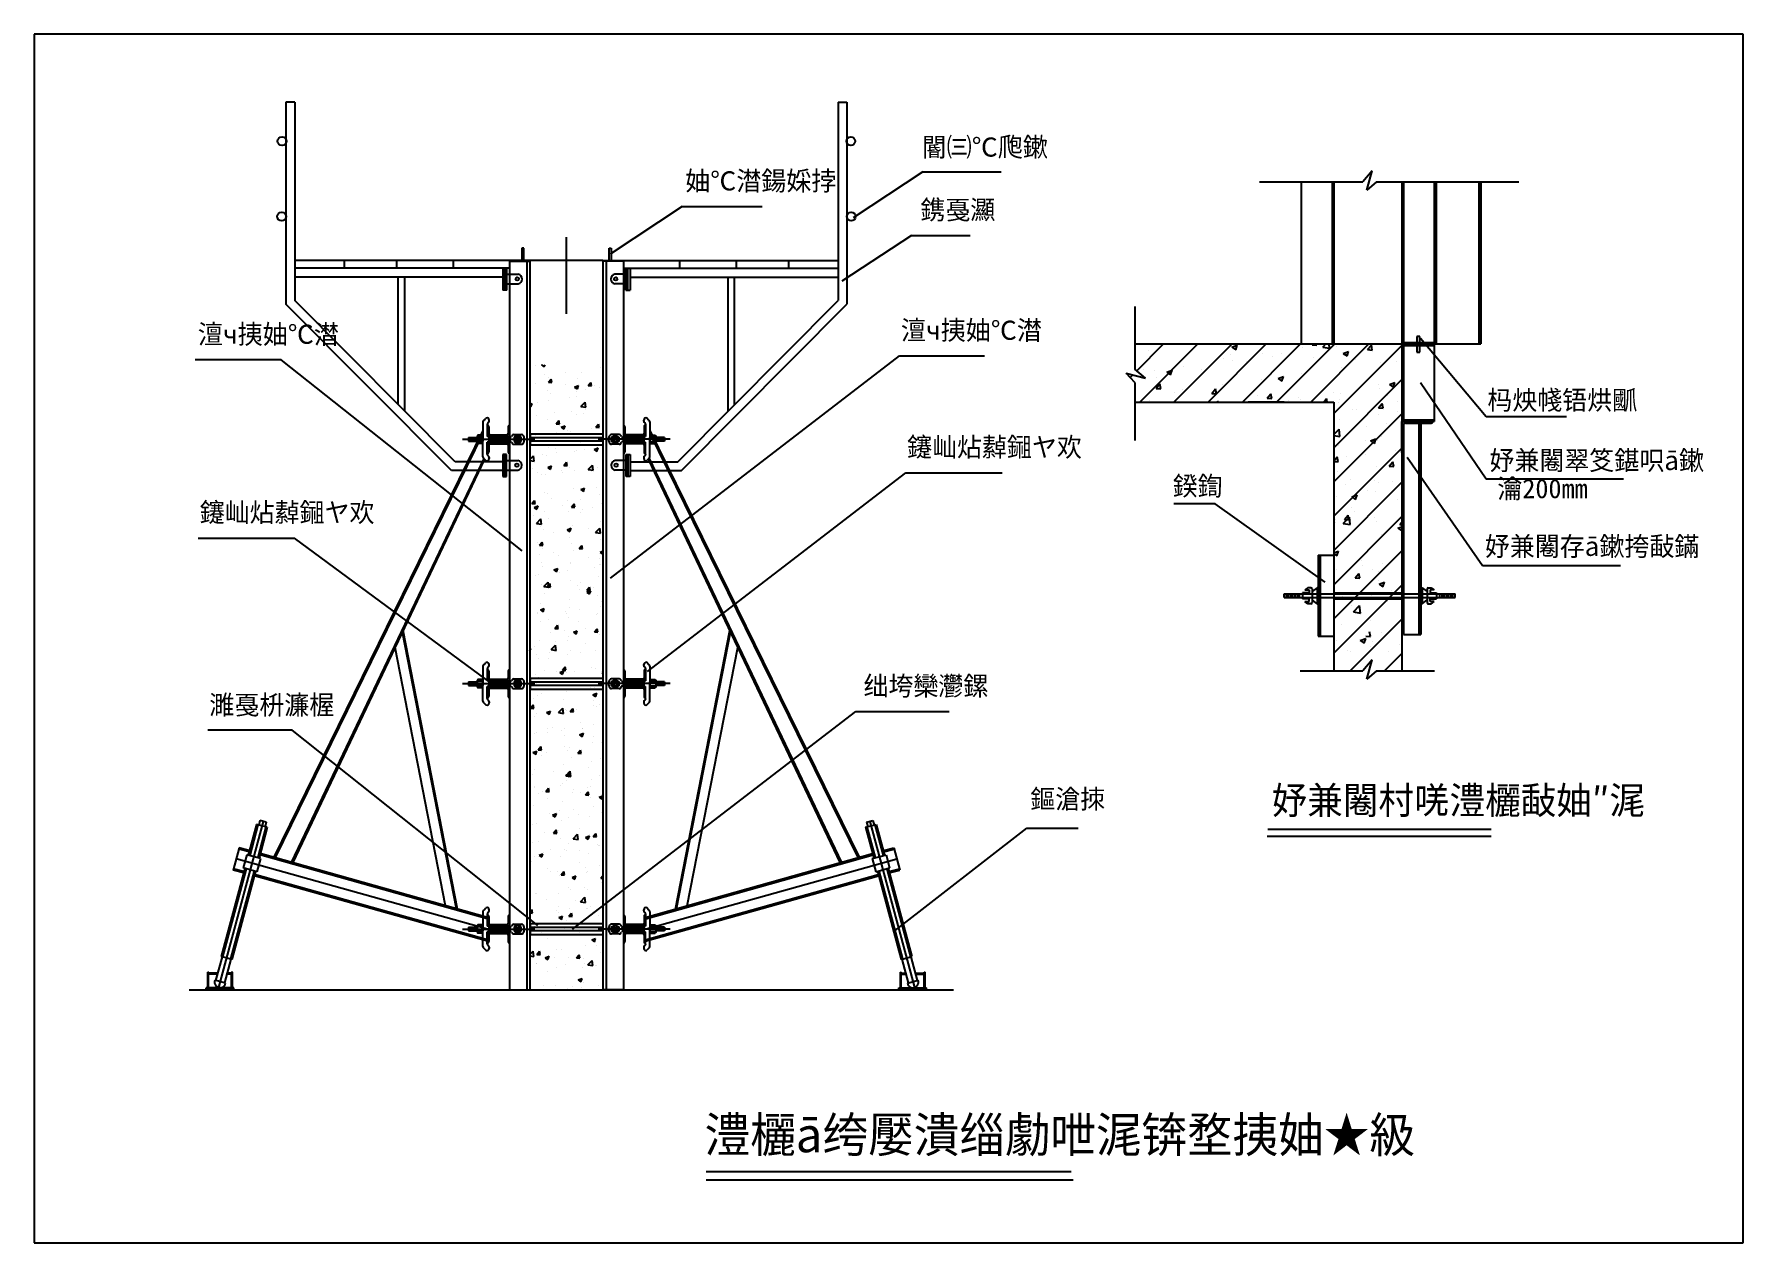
# Model space of a CAD drawing. Header units: metres. Extents: x 0 to 194, y 0 to 136.
import ezdxf

# ---------------------------------------------------------------- set-up
doc = ezdxf.new("R2010")
doc.units = ezdxf.units.M
doc.layers.add(' ', color=7, linetype='Continuous')

msp = doc.modelspace()

# ---------------------------------------------------------------- texts
at = {"layer": ' '}
for s, height, p in [('閽㈢℃爮鏉', 2.17, (100.26, 122.68)), ('妯℃澘鍚婇挬', 2.17, (73.54, 118.86)), ('鎸戞灦', 2.17, (100.1, 115.59)), ('澶ч挗妯℃澘', 2.17, (18.48, 101.54)), ('澶ч挗妯℃澘', 2.17, (97.9, 101.99)), ('杩炴帴铻烘爴', 2.17, (164.15, 94.09)), ('鑳屾炶繛鎺ヤ欢', 2.17, (98.6, 88.79)), ('妤兼闂翠笅鍖呮ā鏉', 2.17, (164.39, 87.28)), ('鍨鍧', 2.17, (128.61, 84.39)), ('瀹200mm', 2.17, (165.28, 84.1)), ('鑳屾炶繛鎺ヤ欢', 2.17, (18.69, 81.41)), ('妤兼闂存ā鏉挎敮鏋', 2.17, (163.87, 77.58)), ('绌垮欒灪鏍', 2.17, (93.68, 61.81)), ('濉戞枡濂楃', 2.17, (19.78, 59.67)), ('鏂滄拺', 2.17, (112.52, 49.03)), ('妤兼闂村唴澧欐敮妯″浘', 3.09, (139.79, 48.42))]:
    msp.add_text(s, height=height, dxfattribs=at).set_placement(p)
msp.add_text('澧欐ā绔嬮潰缁勮呭浘锛堥挗妯★級', height=3.96).set_placement((75.72, 10.22))

# ---------------------------------------------------------------- linework, layer by layer
at = {"layer": ' '}
for p, q in [((100.36, 120.96), (92.5, 115.78)), ((100.36, 120.96), (104.77, 120.96)), ((104.77, 120.96), (109.24, 120.96)), ((73.21, 117.05), (65.06, 111.68)), ((73.21, 117.05), (77.44, 117.05)), ((77.23, 117.05), (82.24, 117.05)), ((60.12, 104.91), (60.12, 113.58)), ((99.08, 113.78), (91.22, 108.6)), ((99.08, 113.78), (103.49, 113.78)), ((103.49, 113.78), (105.72, 113.78)), ((156.59, 102.16), (164.01, 93.31)), ((27.91, 99.73), (18.18, 99.73)), ((55.12, 78.15), (27.91, 99.73)), ((65.1, 75.06), (97.76, 100.18)), ((97.76, 100.18), (101.99, 100.18)), ((101.99, 100.18), (107.33, 100.18)), ((156.59, 97.15), (164.01, 86.29)), ((164.01, 93.31), (173.11, 93.31)), ((155.11, 88.73), (163.59, 76.51)), ((69.26, 64.51), (98.44, 86.95)), ((98.44, 86.95), (109.33, 86.95)), ((164.01, 86.29), (179.54, 86.29)), ((133.4, 83.46), (128.74, 83.46)), ((145.84, 74.62), (133.4, 83.46)), ((18.53, 79.57), (29.41, 79.57)), ((51.76, 63.08), (29.41, 79.57)), ((163.59, 76.51), (179.18, 76.51)), ((60.82, 35.41), (92.81, 60.01)), ((92.81, 60), (103.35, 60)), ((29.13, 57.89), (19.6, 57.89)), ((56.9, 35.84), (29.13, 57.89)), ((97.12, 35.15), (112.11, 46.81)), ((112.11, 46.81), (116.36, 46.81)), ((116.36, 46.81), (117.92, 46.81)), ((139.36, 46.73), (164.57, 46.73)), ((141.13, 46.73), (161.44, 46.73)), ((139.29, 45.91), (164.57, 45.91))]:
    msp.add_line(p, q, dxfattribs=at)
for p, q in [((193.05, 136.5), (0, 136.5)), ((0, 136.5), (0, 0)), ((193.05, 0), (193.05, 136.5)), ((28.43, 128.82), (28.43, 106)), ((29.42, 128.82), (28.43, 128.82)), ((29.42, 128.82), (29.42, 106.41)), ((90.81, 128.82), (90.81, 106.41)), ((90.81, 128.82), (91.8, 128.82)), ((91.8, 128.82), (91.8, 106)), ((151.13, 121.08), (150.08, 119.84)), ((150.53, 118.88), (151.13, 121.08)), ((138.42, 119.84), (150.08, 119.84)), ((143.12, 119.84), (143.12, 101.52)), ((146.62, 119.84), (146.62, 101.52)), ((146.8, 119.84), (146.8, 101.52)), ((151.61, 119.84), (150.53, 118.88)), ((151.61, 119.84), (167.7, 119.84)), ((154.49, 119.92), (154.49, 101.52)), ((154.66, 119.92), (154.66, 92.77)), ((158.16, 119.84), (158.16, 92.77)), ((158.38, 119.84), (158.38, 101.52)), ((163.19, 119.84), (163.19, 101.52)), ((163.41, 119.84), (163.41, 101.52)), ((55.3, 112.33), (55.06, 112.33)), ((55.06, 112.33), (55.06, 110.96)), ((55.3, 110.96), (55.3, 112.33)), ((64.94, 110.96), (64.94, 112.33)), ((64.94, 112.33), (65.17, 112.33)), ((65.17, 112.33), (65.17, 110.96)), ((56, 110.96), (29.42, 110.96)), ((35.02, 110.96), (35.02, 110.07)), ((40.92, 110.96), (40.92, 110.07)), ((47.34, 110.96), (47.34, 110.07)), ((53.67, 110.86), (53.67, 28.55)), ((53.67, 110.86), (56, 110.86)), ((55.63, 110.86), (55.63, 28.55)), ((64.23, 110.96), (56, 110.96)), ((56, 110.86), (56, 28.55)), ((64.23, 110.96), (90.81, 110.96)), ((64.23, 110.86), (64.23, 28.55)), ((66.57, 110.86), (64.23, 110.86)), ((64.6, 110.86), (64.6, 28.55)), ((66.57, 110.86), (66.57, 28.55)), ((72.89, 110.96), (72.89, 110.07)), ((79.31, 110.96), (79.31, 110.07)), ((85.21, 110.96), (85.21, 110.07)), ((53.67, 110.07), (29.42, 110.07)), ((52.93, 109.08), (29.42, 109.08)), ((41.12, 94.67), (41.12, 109.08)), ((41.86, 93.93), (41.86, 109.08)), ((52.93, 110.07), (52.93, 107.59)), ((53.4, 110.07), (52.93, 110.07)), ((53.18, 107.59), (53.18, 110.07)), ((53.4, 107.59), (53.4, 110.07)), ((53.4, 109.39), (54.66, 109.39)), ((66.84, 109.39), (65.58, 109.39)), ((66.57, 110.07), (90.81, 110.07)), ((66.84, 110.07), (67.3, 110.07)), ((66.84, 107.59), (66.84, 110.07)), ((67.05, 107.59), (67.05, 110.07)), ((67.3, 110.07), (67.3, 107.59)), ((67.3, 109.08), (90.81, 109.08)), ((78.38, 93.93), (78.38, 109.08)), ((79.12, 94.67), (79.12, 109.08)), ((53.4, 107.59), (52.93, 107.59)), ((53.4, 108.3), (54.66, 108.3)), ((66.84, 108.3), (65.58, 108.3)), ((66.84, 107.59), (67.3, 107.59)), ((47.13, 87.23), (28.43, 106)), ((47.54, 88.22), (29.42, 106.41)), ((72.69, 88.22), (90.81, 106.41)), ((73.1, 87.23), (91.8, 106)), ((124.31, 105.75), (124.31, 101.52)), ((124.31, 101.52), (154.34, 101.52)), ((124.31, 101.51), (124.31, 98.68)), ((124.55, 98.49), (127.58, 101.52)), ((124.89, 94.96), (131.45, 101.52)), ((125.85, 100.74), (125.85, 100.74)), ((128.75, 94.96), (135.32, 101.52)), ((132.62, 94.96), (139.18, 101.52)), ((135.29, 101.15), (135.9, 101.38)), ((135.29, 101.15), (135.73, 100.86)), ((135.73, 100.86), (135.9, 101.38)), ((136.49, 94.96), (143.05, 101.52)), ((140.35, 94.96), (146.92, 101.52)), ((143.26, 101.1), (143.26, 101.1)), ((144.22, 94.96), (150.78, 101.52)), ((144.35, 101.43), (144.44, 101.52)), ((144.35, 101.43), (144.88, 101.38)), ((144.88, 101.38), (144.85, 101.52)), ((145.56, 101.17), (145.9, 101.52)), ((145.56, 101.17), (146.33, 101.05)), ((146.33, 101.05), (146.28, 101.52)), ((146.43, 101.14), (146.43, 101.14)), ((146.8, 93.67), (154.49, 101.36)), ((147.14, 101.27), (147.14, 101.27)), ((147.87, 100.45), (148.48, 100.68)), ((148.3, 100.16), (148.48, 100.68)), ((148.62, 101.43), (148.62, 101.43)), ((150.63, 100.88), (151.05, 101.38)), ((150.63, 100.88), (151.15, 100.83)), ((151.15, 100.83), (151.05, 101.38)), ((154.34, 101.52), (163.41, 101.52)), ((154.49, 101.5), (154.49, 64.61)), ((154.66, 101.7), (158.16, 101.7)), ((154.66, 101.35), (158.16, 101.35)), ((156.19, 102.37), (156.19, 100.61)), ((156.53, 102.37), (156.19, 102.37)), ((156.53, 100.61), (156.53, 102.37)), ((56.63, 99.06), (56.63, 99.06)), ((57.31, 99.16), (57.34, 99.17)), ((57.31, 99.16), (57.62, 98.95)), ((57.62, 98.95), (57.7, 99.17)), ((63.95, 98.86), (63.95, 98.86)), ((129.87, 98.96), (129.87, 98.96)), ((130.52, 100.54), (130.52, 100.54)), ((134.3, 99.89), (134.3, 99.89)), ((135.19, 100.34), (135.19, 100.34)), ((135.4, 99.69), (135.4, 99.69)), ((136.93, 99.52), (136.93, 99.52)), ((137.59, 99.98), (137.59, 99.98)), ((138.72, 100.45), (138.72, 100.45)), ((139.87, 100.14), (139.87, 100.14)), ((140.9, 100.41), (140.9, 100.41)), ((142.04, 100.4), (142.04, 100.4)), ((144.54, 99.95), (144.54, 99.95)), ((147.65, 98.81), (147.65, 98.81)), ((147.87, 100.45), (148.3, 100.16)), ((149.21, 99.75), (149.21, 99.75)), ((152.07, 99.37), (152.07, 99.37)), ((153.88, 99.55), (153.88, 99.55)), ((156.19, 100.61), (156.53, 100.61)), ((56.07, 97.82), (56.07, 97.82)), ((56.65, 97.1), (56.65, 97.1)), ((57.64, 98.03), (57.64, 98.03)), ((58.08, 97.2), (58.38, 97.56)), ((58.08, 97.2), (58.46, 97.17)), ((58.13, 97.68), (58.13, 97.68)), ((58.14, 97.19), (58.14, 97.19)), ((58.46, 97.17), (58.38, 97.56)), ((59.98, 96.96), (59.98, 96.96)), ((60, 98.34), (60, 98.34)), ((61.04, 96.65), (61.48, 96.81)), ((61.35, 96.44), (61.48, 96.81)), ((61.39, 97.66), (61.39, 97.66)), ((61.77, 98.31), (61.77, 98.31)), ((62.57, 96.81), (62.87, 97.17)), ((62.57, 96.81), (62.94, 96.78)), ((62.94, 96.78), (62.87, 97.17)), ((63.32, 96.82), (63.32, 96.82)), ((123.35, 98.23), (125.55, 97.64)), ((124.31, 97.15), (123.35, 98.23)), ((123.79, 97.74), (124.09, 98.03)), ((125.55, 97.64), (124.31, 98.68)), ((124.31, 97.15), (124.31, 95.51)), ((125.26, 98.61), (125.26, 98.61)), ((126.56, 98.52), (126.56, 98.52)), ((126.73, 97.77), (126.73, 97.77)), ((126.74, 96.49), (127.16, 97)), ((127.26, 96.45), (127.16, 97)), ((127.94, 98.33), (128.55, 98.56)), ((127.94, 98.33), (128.37, 98.03)), ((128.37, 98.03), (128.55, 98.56)), ((131.83, 98.64), (131.83, 98.64)), ((134.19, 96.97), (134.19, 96.97)), ((138.61, 97.53), (138.61, 97.53)), ((140.51, 97.63), (141.13, 97.86)), ((140.51, 97.63), (140.95, 97.33)), ((140.95, 97.33), (141.13, 97.86)), ((143.15, 98.19), (143.15, 98.19)), ((146.8, 89.8), (154.49, 97.49)), ((151.88, 96.93), (151.88, 96.93)), ((153.09, 96.93), (153.7, 97.16)), ((153.09, 96.93), (153.52, 96.63)), ((153.52, 96.63), (153.7, 97.16)), ((56.87, 94.87), (56.87, 94.87)), ((57.96, 96.26), (57.96, 96.26)), ((58.06, 95.11), (58.06, 95.11)), ((58.36, 95.88), (58.36, 95.88)), ((60.51, 95.5), (60.51, 95.5)), ((61.04, 96.65), (61.35, 96.44)), ((61.3, 96.12), (61.3, 96.12)), ((61.31, 95.58), (61.31, 95.58)), ((61.75, 94.46), (62.24, 94.96)), ((62.31, 94.37), (62.24, 94.96)), ((62.31, 96.4), (62.31, 96.4)), ((63.87, 96.6), (63.87, 96.6)), ((64.16, 96.12), (64.16, 96.12)), ((124.31, 95.51), (124.31, 90.6)), ((124.31, 94.96), (146.8, 94.96)), ((125.99, 95.09), (125.99, 95.09)), ((126.74, 96.49), (127.26, 96.45)), ((128.82, 96.07), (128.82, 96.07)), ((129.7, 96.36), (129.7, 96.36)), ((133.02, 95.94), (133.44, 96.45)), ((133.02, 95.94), (133.54, 95.9)), ((133.54, 95.9), (133.44, 96.45)), ((133.49, 95.87), (133.49, 95.87)), ((133.57, 94.96), (133.78, 95.04)), ((133.75, 94.96), (133.78, 95.04)), ((141.18, 94.96), (137.14, 94.96)), ((138.16, 95.67), (138.16, 95.67)), ((139.29, 95.39), (139.71, 95.9)), ((139.29, 95.39), (139.81, 95.35)), ((139.81, 95.35), (139.71, 95.9)), ((141.68, 95.18), (141.68, 95.18)), ((142.83, 95.48), (142.83, 95.48)), ((143.05, 95.28), (143.05, 95.28)), ((145.67, 94.96), (145.99, 95.35)), ((146.06, 94.96), (145.99, 95.35)), ((146.78, 96.05), (146.78, 96.05)), ((146.8, 94.96), (146.8, 64.61)), ((147.33, 94.96), (147.33, 94.96)), ((147.5, 95.28), (147.5, 95.28)), ((147.54, 95.89), (147.54, 95.89)), ((151.96, 96.45), (151.96, 96.45)), ((152.17, 95.08), (152.17, 95.08)), ((152.85, 95.69), (152.85, 95.69)), ((153.98, 95.01), (153.98, 95.01)), ((50.83, 92.93), (51.03, 93.14)), ((56, 94.71), (56.23, 94.8)), ((56, 94.49), (56.1, 94.42)), ((56.1, 94.42), (56.23, 94.8)), ((56.71, 93.41), (56.71, 93.41)), ((57.99, 93.03), (57.99, 93.03)), ((58.74, 93.78), (58.74, 93.78)), ((60.66, 93.93), (60.66, 93.93)), ((61.23, 93.5), (61.23, 93.5)), ((61.75, 94.46), (62.31, 94.37)), ((62.07, 93.64), (62.07, 93.64)), ((62.23, 94.14), (62.23, 94.14)), ((69.4, 92.93), (69.2, 93.14)), ((146.8, 85.93), (154.49, 93.63)), ((147.43, 92.98), (147.43, 92.98)), ((148.87, 94.13), (148.87, 94.13)), ((149.35, 94.1), (149.35, 94.1)), ((151.84, 94.3), (152.27, 94.8)), ((151.84, 94.3), (152.37, 94.25)), ((151.85, 93.54), (151.85, 93.54)), ((152.37, 94.25), (152.27, 94.8)), ((154.02, 93.9), (154.02, 93.9)), ((154.66, 92.94), (158.16, 92.94)), ((50.69, 91.73), (27.05, 43.55)), ((50.69, 91.39), (27.21, 43.51)), ((50.1, 91.22), (50.02, 91.15)), ((50.02, 91.15), (50.02, 90.34)), ((50.69, 90.98), (50.02, 90.98)), ((50.61, 91.22), (50.1, 91.22)), ((50.61, 91.22), (50.69, 91.15)), ((50.69, 92.71), (50.69, 90.55)), ((51.17, 92.4), (51.17, 91.07)), ((51.38, 91.07), (51.17, 91.07)), ((51.21, 92.29), (51.23, 92.29)), ((51.21, 92.29), (51.21, 91.11)), ((51.21, 91.11), (53.67, 91.11)), ((51.36, 92.17), (51.36, 91.39)), ((51.38, 92.8), (51.38, 92.91)), ((51.38, 91.07), (51.38, 90.42)), ((51.48, 91.26), (53.4, 91.26)), ((53.52, 92.17), (53.52, 91.39)), ((53.64, 92.29), (53.67, 92.29)), ((54.16, 91.29), (55.03, 91.29)), ((54.61, 91.22), (54.2, 90.98)), ((54.2, 90.98), (54.2, 90.51)), ((55.02, 90.98), (54.61, 91.22)), ((55.02, 90.51), (55.02, 90.98)), ((56.01, 91.38), (64.23, 91.38)), ((56.01, 91.38), (56.01, 90.13)), ((56.01, 91.38), (56.01, 90.13)), ((56.61, 91.14), (56.61, 91.14)), ((58.95, 92.5), (59.25, 92.86)), ((58.95, 92.5), (59.32, 92.47)), ((59.02, 91.47), (59.02, 91.47)), ((59.32, 92.47), (59.25, 92.86)), ((59.52, 92.11), (59.96, 92.28)), ((59.52, 92.11), (59.83, 91.9)), ((59.83, 91.9), (59.96, 92.28)), ((60.26, 91.77), (60.26, 91.77)), ((60.58, 91.67), (60.58, 91.67)), ((61.16, 91.42), (61.16, 91.42)), ((62.95, 91.98), (62.95, 91.98)), ((63.43, 92.11), (63.73, 92.47)), ((63.43, 92.11), (63.81, 92.08)), ((63.81, 92.08), (63.73, 92.47)), ((63.9, 92.39), (63.9, 92.39)), ((64.23, 91.38), (64.23, 90.13)), ((66.07, 91.29), (65.21, 91.29)), ((65.21, 90.98), (65.62, 91.22)), ((65.21, 90.51), (65.21, 90.98)), ((65.62, 91.22), (66.04, 90.98)), ((66.04, 90.98), (66.04, 90.51)), ((66.59, 92.29), (66.57, 92.29)), ((69.03, 91.11), (66.57, 91.11)), ((66.72, 92.17), (66.72, 91.39)), ((68.76, 91.26), (66.84, 91.26)), ((68.85, 92.8), (68.85, 92.91)), ((68.85, 91.07), (68.85, 90.42)), ((68.85, 91.07), (69.06, 91.07)), ((68.88, 92.17), (68.88, 91.39)), ((69.03, 92.29), (69, 92.29)), ((69.03, 92.29), (69.03, 91.11)), ((69.06, 92.4), (69.06, 91.07)), ((69.55, 92.71), (69.55, 90.55)), ((69.55, 91.73), (93.18, 43.55)), ((69.55, 91.39), (93.03, 43.51)), ((69.62, 91.22), (69.55, 91.15)), ((69.55, 90.98), (70.21, 90.98)), ((69.62, 91.22), (70.14, 91.22)), ((70.14, 91.22), (70.21, 91.15)), ((70.21, 91.15), (70.21, 90.34)), ((146.8, 91.28), (147.4, 91.91)), ((146.8, 91.19), (147.49, 91.08)), ((147.49, 91.08), (147.4, 91.91)), ((150.55, 92.24), (150.55, 92.24)), ((152.22, 91.07), (152.22, 91.07)), ((152.74, 92.53), (152.74, 92.53)), ((154.45, 92.77), (154.45, 89.27)), ((154.45, 92.77), (158.16, 92.77)), ((154.66, 92.4), (154.66, 68.71)), ((154.67, 92.34), (154.67, 89.41)), ((154.89, 92.56), (157.82, 92.56)), ((156.41, 92.55), (156.41, 68.71)), ((156.63, 92.55), (156.63, 68.71)), ((157.95, 92.77), (157.95, 92.69)), ((48.39, 90.75), (56.53, 90.75)), ((49.05, 90.94), (49.05, 90.55)), ((49.05, 90.94), (50.01, 90.94)), ((49.05, 90.55), (50.01, 90.55)), ((50.69, 90.51), (50.02, 90.51)), ((50.02, 90.34), (50.1, 90.27)), ((50.61, 90.27), (50.1, 90.27)), ((50.69, 90.34), (50.61, 90.27)), ((50.69, 88.78), (50.69, 90.94)), ((51.38, 90.42), (51.17, 90.42)), ((51.17, 89.09), (51.17, 90.42)), ((51.17, 89.09), (51.17, 90.13)), ((51.21, 90.38), (53.67, 90.38)), ((51.21, 90.38), (51.21, 89.2)), ((51.21, 89.2), (51.23, 89.2)), ((51.36, 90.11), (51.36, 89.32)), ((51.37, 90.94), (53.68, 90.94)), ((51.37, 90.55), (53.68, 90.55)), ((51.38, 90.53), (51.38, 90.94)), ((51.48, 90.23), (53.4, 90.23)), ((53.52, 90.11), (53.52, 89.32)), ((53.64, 89.2), (53.67, 89.2)), ((54.16, 90.2), (55.03, 90.2)), ((54.2, 90.51), (54.61, 90.27)), ((54.61, 90.27), (55.02, 90.51)), ((56, 90.95), (64.23, 90.95)), ((56, 90.57), (64.23, 90.57)), ((56.01, 90.13), (64.23, 90.13)), ((57.52, 90.59), (57.52, 90.59)), ((57.91, 90.95), (57.91, 90.95)), ((58.11, 89.77), (58.11, 89.77)), ((58.84, 89.75), (58.84, 89.75)), ((58.94, 89.21), (58.94, 89.21)), ((60.86, 90.45), (60.86, 90.45)), ((61.08, 89.34), (61.08, 89.34)), ((61.31, 89.52), (61.31, 89.52)), ((61.75, 90.4), (61.75, 90.4)), ((62.18, 89.61), (62.18, 89.61)), ((63.25, 89.6), (63.69, 89.77)), ((63.25, 89.6), (63.56, 89.39)), ((63.56, 89.39), (63.69, 89.77)), ((71.84, 90.75), (63.7, 90.75)), ((64.19, 90.31), (64.19, 90.31)), ((65.62, 90.27), (65.21, 90.51)), ((66.07, 90.2), (65.21, 90.2)), ((66.04, 90.51), (65.62, 90.27)), ((68.87, 90.94), (66.56, 90.94)), ((68.87, 90.55), (66.56, 90.55)), ((69.03, 90.38), (66.57, 90.38)), ((66.59, 89.2), (66.57, 89.2)), ((66.72, 90.11), (66.72, 89.32)), ((68.76, 90.23), (66.84, 90.23)), ((68.85, 90.53), (68.85, 90.94)), ((68.85, 90.42), (69.06, 90.42)), ((68.88, 90.11), (68.88, 89.32)), ((69.03, 89.2), (69, 89.2)), ((69.03, 90.38), (69.03, 89.2)), ((69.06, 89.09), (69.06, 90.42)), ((69.06, 89.09), (69.06, 90.13)), ((69.55, 88.78), (69.55, 90.94)), ((69.55, 90.51), (70.21, 90.51)), ((69.55, 90.34), (69.62, 90.27)), ((69.62, 90.27), (70.14, 90.27)), ((70.21, 90.34), (70.14, 90.27)), ((71.18, 90.94), (70.23, 90.94)), ((71.18, 90.55), (70.23, 90.55)), ((71.18, 90.94), (71.18, 90.55)), ((146.8, 82.07), (154.49, 89.76)), ((147.11, 90.19), (147.11, 90.19)), ((147.33, 90.07), (147.33, 90.07)), ((150.43, 90.63), (150.43, 90.63)), ((150.44, 89.08), (150.44, 89.08)), ((150.96, 90.58), (151.57, 90.82)), ((150.96, 90.58), (151.4, 90.29)), ((151.4, 90.29), (151.57, 90.82)), ((151.75, 90.63), (151.75, 90.63)), ((153.76, 89.51), (153.76, 89.51)), ((154.45, 89.27), (154.54, 89.27)), ((50.77, 88.6), (29.03, 42.94)), ((50.88, 88.5), (29.18, 42.89)), ((52.93, 87.23), (47.13, 87.23)), ((52.93, 88.22), (47.54, 88.22)), ((50.83, 88.56), (51.03, 88.34)), ((51.38, 88.69), (51.38, 88.57)), ((51.38, 88.69), (51.38, 88.57)), ((52.93, 89.03), (52.93, 86.55)), ((53.36, 89.03), (52.93, 89.03)), ((53.14, 86.55), (53.14, 89.03)), ((53.36, 86.55), (53.36, 89.03)), ((53.36, 88.35), (54.62, 88.35)), ((53.36, 87.26), (54.62, 87.26)), ((56, 88.46), (56.4, 88.88)), ((56, 88.35), (56.47, 88.28)), ((56.28, 87.41), (56.28, 87.41)), ((56.47, 88.28), (56.4, 88.88)), ((57.37, 89), (57.37, 89)), ((57.83, 88.87), (57.83, 88.87)), ((58, 87.58), (58.44, 87.75)), ((58, 87.58), (58.31, 87.37)), ((58.31, 87.37), (58.44, 87.75)), ((59.61, 87.27), (59.61, 87.27)), ((59.82, 87.8), (60.12, 88.16)), ((59.82, 87.8), (60.19, 87.77)), ((60.19, 87.77), (60.12, 88.16)), ((60.49, 87.58), (60.49, 87.58)), ((61.01, 87.26), (61.01, 87.26)), ((62.58, 87.33), (63.07, 87.84)), ((62.58, 87.33), (63.14, 87.25)), ((62.95, 87.13), (62.95, 87.13)), ((63.14, 87.25), (63.07, 87.84)), ((63.61, 87.57), (63.61, 87.57)), ((64.14, 88.21), (64.14, 88.21)), ((64.21, 87.7), (64.21, 87.7)), ((66.88, 88.35), (65.62, 88.35)), ((66.88, 87.26), (65.62, 87.26)), ((66.88, 86.55), (66.88, 89.03)), ((66.88, 89.03), (67.3, 89.03)), ((67.09, 86.55), (67.09, 89.03)), ((67.3, 89.03), (67.3, 86.55)), ((67.3, 88.22), (72.69, 88.22)), ((67.3, 87.23), (73.1, 87.23)), ((68.85, 88.69), (68.85, 88.57)), ((69.4, 88.56), (69.2, 88.34)), ((69.35, 88.5), (91.05, 42.89)), ((69.47, 88.6), (91.2, 42.94)), ((146.8, 88.28), (147.2, 88.77)), ((146.8, 88.26), (147.3, 88.22)), ((147.3, 88.22), (147.2, 88.77)), ((147.22, 87.16), (147.22, 87.16)), ((148.25, 88.79), (148.25, 88.79)), ((151.64, 87.72), (151.64, 87.72)), ((153.06, 87.72), (153.48, 88.22)), ((153.06, 87.72), (153.58, 87.67)), ((153.58, 87.67), (153.48, 88.22)), ((52.93, 86.55), (53.36, 86.55)), ((56.85, 86.96), (56.85, 86.96)), ((57.29, 86.74), (57.29, 86.74)), ((57.76, 86.79), (57.76, 86.79)), ((59.66, 87.05), (59.66, 87.05)), ((60.93, 85.18), (60.93, 85.18)), ((61.73, 85.07), (62.17, 85.23)), ((62.04, 84.86), (62.17, 85.23)), ((63.53, 85.31), (63.53, 85.31)), ((64.14, 85.62), (64.14, 85.62)), ((67.3, 86.55), (66.88, 86.55)), ((146.8, 78.2), (154.49, 85.89)), ((148.14, 85.63), (148.14, 85.63)), ((148.73, 86.16), (148.73, 86.16)), ((151.45, 86.06), (151.45, 86.06)), ((151.86, 85.85), (151.86, 85.85)), ((153.4, 85.96), (153.4, 85.96)), ((56.2, 83.49), (56.5, 83.85)), ((56.2, 83.49), (56.57, 83.46)), ((56.38, 83.38), (56.38, 83.38)), ((56.57, 83.46), (56.5, 83.85)), ((57.68, 84.71), (57.68, 84.71)), ((58.02, 84.59), (58.02, 84.59)), ((58.4, 84.08), (58.4, 84.08)), ((59.71, 83.24), (59.71, 83.24)), ((60.24, 83.85), (60.24, 83.85)), ((60.68, 83.1), (60.99, 83.46)), ((61.06, 83.07), (60.99, 83.46)), ((61.73, 85.07), (62.04, 84.86)), ((61.73, 83.94), (61.73, 83.94)), ((61.96, 85.11), (61.96, 85.11)), ((63.88, 84.48), (63.88, 84.48)), ((64.06, 83.54), (64.06, 83.54)), ((147.12, 84.24), (147.12, 84.24)), ((148.83, 84.24), (149.44, 84.47)), ((148.83, 84.24), (149.27, 83.94)), ((149.27, 83.94), (149.44, 84.47)), ((150.57, 84.99), (150.57, 84.99)), ((151.54, 84.8), (151.54, 84.8)), ((153.95, 83.93), (153.95, 83.93)), ((56.37, 82.12), (56.37, 82.12)), ((56.48, 83.05), (56.92, 83.22)), ((56.48, 83.05), (56.79, 82.84)), ((56.59, 83.23), (56.59, 83.23)), ((56.74, 81.25), (57.23, 81.75)), ((56.79, 82.84), (56.92, 83.22)), ((57.3, 81.16), (57.23, 81.75)), ((57.61, 82.63), (57.61, 82.63)), ((58.09, 81.86), (58.09, 81.86)), ((60.32, 82.64), (60.32, 82.64)), ((60.68, 83.1), (61.06, 83.07)), ((60.85, 83.1), (60.85, 83.1)), ((61.73, 82.48), (61.73, 82.48)), ((61.88, 82.85), (61.88, 82.85)), ((63.05, 83.1), (63.05, 83.1)), ((63.99, 81.46), (63.99, 81.46)), ((146.8, 74.33), (154.49, 82.03)), ((146.99, 81.71), (146.99, 81.71)), ((147.01, 81.33), (147.01, 81.33)), ((147.88, 81.23), (148.56, 81.94)), ((148, 81.68), (148.42, 82.19)), ((148, 81.68), (148.52, 81.64)), ((148.52, 81.64), (148.42, 82.19)), ((148.65, 81.11), (148.56, 81.94)), ((148.85, 83.05), (148.85, 83.05)), ((149.15, 82.61), (149.15, 82.61)), ((151.43, 81.89), (151.43, 81.89)), ((151.66, 81.52), (151.66, 81.52)), ((154.27, 81.13), (154.49, 81.39)), ((56.74, 81.25), (57.3, 81.16)), ((57.15, 80.9), (57.15, 80.9)), ((57.53, 80.55), (57.53, 80.55)), ((58.68, 80.18), (58.68, 80.18)), ((60.21, 80.53), (60.65, 80.7)), ((60.21, 80.53), (60.52, 80.32)), ((60.24, 80.38), (60.24, 80.38)), ((60.48, 79.67), (60.48, 79.67)), ((60.49, 80.76), (60.49, 80.76)), ((60.52, 80.32), (60.65, 80.7)), ((60.78, 81.02), (60.78, 81.02)), ((62.61, 80.69), (62.61, 80.69)), ((63.41, 80.21), (63.9, 80.72)), ((63.41, 80.21), (63.97, 80.13)), ((63.83, 80.62), (63.83, 80.62)), ((63.97, 80.13), (63.9, 80.72)), ((63.91, 79.38), (63.91, 79.38)), ((64.12, 80.29), (64.12, 80.29)), ((147.88, 81.23), (148.65, 81.11)), ((152.19, 79.99), (152.19, 79.99)), ((152.38, 79.89), (152.38, 79.89)), ((154.05, 80.71), (154.49, 80.88)), ((154.05, 80.71), (154.49, 80.42)), ((154.27, 81.13), (154.49, 81.11)), ((56.83, 79.04), (56.83, 79.04)), ((57.03, 77.71), (57.03, 77.71)), ((57.07, 78.79), (57.37, 79.15)), ((57.07, 78.79), (57.44, 78.76)), ((57.44, 78.76), (57.37, 79.15)), ((57.45, 78.47), (57.45, 78.47)), ((58.6, 77.92), (58.6, 77.92)), ((59.27, 77.57), (59.27, 77.57)), ((60.7, 78.94), (60.7, 78.94)), ((60.96, 78.23), (60.96, 78.23)), ((61.55, 78.4), (61.85, 78.76)), ((61.55, 78.4), (61.93, 78.37)), ((61.93, 78.37), (61.85, 78.76)), ((63.94, 78.02), (64.23, 78.13)), ((63.94, 78.02), (64.23, 77.82)), ((145.05, 77.65), (145.05, 68.5)), ((145.05, 77.65), (146.8, 77.65)), ((145.26, 77.65), (145.26, 68.5)), ((146.8, 70.47), (154.49, 78.16)), ((146.8, 77.93), (147.32, 78.13)), ((146.8, 77.83), (147.14, 77.6)), ((146.85, 79.16), (146.85, 79.16)), ((146.9, 78.42), (146.9, 78.42)), ((147.09, 79.11), (147.09, 79.11)), ((147.14, 77.6), (147.32, 78.13)), ((151.32, 78.98), (151.32, 78.98)), ((57.25, 76.87), (57.25, 76.87)), ((57.38, 76.39), (57.38, 76.39)), ((58.69, 76), (59.13, 76.17)), ((58.69, 76), (59, 75.79)), ((59, 75.79), (59.13, 76.17)), ((59.32, 75.76), (59.32, 75.76)), ((60.22, 75.94), (60.22, 75.94)), ((60.59, 76.73), (60.59, 76.73)), ((60.63, 76.86), (60.63, 76.86)), ((62.61, 77.42), (62.61, 77.42)), ((63.27, 76.28), (63.27, 76.28)), ((63.83, 77.3), (63.83, 77.3)), ((63.86, 76.56), (63.86, 76.56)), ((63.93, 76.59), (63.93, 76.59)), ((146.8, 75.5), (146.8, 75.5)), ((147.13, 76.07), (147.13, 76.07)), ((149.21, 75.1), (149.63, 75.6)), ((149.73, 75.06), (149.63, 75.6)), ((149.96, 77.05), (149.96, 77.05)), ((150.07, 76.44), (150.07, 76.44)), ((151.22, 76.06), (151.22, 76.06)), ((151.8, 75.87), (151.8, 75.87)), ((152.26, 76.72), (152.26, 76.72)), ((56.57, 75.31), (56.57, 75.31)), ((56.95, 75.45), (56.95, 75.45)), ((57.3, 74.31), (57.3, 74.31)), ((57.57, 74.12), (58.05, 74.63)), ((57.57, 74.12), (58.12, 74.04)), ((57.94, 74.09), (58.24, 74.45)), ((57.94, 74.09), (58.31, 74.06)), ((58.03, 74.39), (58.03, 74.39)), ((58.12, 74.04), (58.05, 74.63)), ((58.07, 73.94), (58.07, 73.94)), ((58.31, 74.06), (58.24, 74.45)), ((60.55, 74.78), (60.55, 74.78)), ((61.37, 74.25), (61.37, 74.25)), ((61.62, 73.82), (61.62, 73.82)), ((61.72, 74.57), (61.72, 74.57)), ((62.42, 73.7), (62.72, 74.06)), ((62.42, 73.7), (62.79, 73.67)), ((62.42, 73.48), (62.86, 73.65)), ((62.79, 73.67), (62.72, 74.06)), ((62.73, 73.28), (62.86, 73.65)), ((63.19, 74.03), (63.19, 74.03)), ((63.76, 75.22), (63.76, 75.22)), ((143.87, 73.98), (143.53, 73.74)), ((143.53, 73.74), (144.01, 73.74)), ((144.22, 73.98), (143.87, 73.98)), ((144.01, 73.74), (144.01, 73.42)), ((144.92, 73.98), (144.35, 73.55)), ((144.35, 73.86), (144.35, 72.3)), ((144.92, 73.98), (144.92, 72.17)), ((145.05, 73.98), (144.92, 73.98)), ((146.8, 66.6), (154.49, 74.29)), ((149.21, 75.1), (149.73, 75.06)), ((151.83, 74.77), (151.83, 74.77)), ((151.93, 74.37), (152.54, 74.6)), ((151.93, 74.37), (152.36, 74.07)), ((152.36, 74.07), (152.54, 74.6)), ((153.28, 73.71), (153.28, 73.71)), ((156.41, 73.57), (156.63, 73.57)), ((156.64, 73.98), (156.77, 73.98)), ((156.77, 73.98), (157.34, 73.55)), ((156.77, 73.98), (156.77, 72.17)), ((157.34, 73.86), (157.34, 72.3)), ((157.47, 73.98), (157.82, 73.98)), ((158.16, 73.74), (157.68, 73.74)), ((157.68, 73.74), (157.68, 73.42)), ((157.82, 73.98), (158.16, 73.74)), ((57.17, 71.47), (57.61, 71.64)), ((57.23, 72.23), (57.23, 72.23)), ((57.48, 71.26), (57.61, 71.64)), ((57.67, 73.3), (57.67, 73.3)), ((60.46, 71.75), (60.46, 71.75)), ((60.47, 72.7), (60.47, 72.7)), ((62.42, 73.48), (62.73, 73.28)), ((63.68, 73.14), (63.68, 73.14)), ((63.91, 71.87), (63.91, 71.87)), ((64.1, 72.38), (64.1, 72.38)), ((141.2, 73.28), (160.52, 73.28)), ((141.2, 72.88), (141.2, 73.28)), ((141.2, 72.88), (160.52, 72.88)), ((141.45, 72.88), (141.45, 73.28)), ((141.7, 72.88), (141.7, 73.28)), ((141.94, 72.88), (141.94, 73.28)), ((142.19, 72.88), (142.19, 73.28)), ((142.44, 72.88), (142.44, 73.28)), ((142.69, 72.88), (142.69, 73.28)), ((142.93, 72.88), (142.93, 73.28)), ((143.27, 73.42), (143.27, 72.74)), ((144.01, 73.42), (143.27, 73.42)), ((144.01, 72.74), (143.27, 72.74)), ((143.87, 72.17), (143.53, 72.42)), ((143.53, 72.42), (144.01, 72.42)), ((144.22, 72.17), (143.87, 72.17)), ((144.01, 72.42), (144.01, 72.74)), ((144.92, 72.17), (144.35, 72.6)), ((144.92, 72.17), (145.05, 72.17)), ((146.8, 73.42), (154.49, 73.42)), ((146.8, 72.72), (154.49, 72.72)), ((147.77, 72.99), (147.77, 72.99)), ((148.21, 72.6), (148.21, 72.6)), ((148.82, 71.97), (148.82, 71.97)), ((149.04, 71.25), (149.72, 71.97)), ((149.81, 71.13), (149.72, 71.97)), ((149.96, 73.27), (149.96, 73.27)), ((151.11, 73.15), (151.11, 73.15)), ((152.89, 72.4), (152.89, 72.4)), ((153.93, 72.85), (153.93, 72.85)), ((156.41, 72.6), (156.63, 72.6)), ((156.77, 72.17), (156.64, 72.17)), ((156.77, 72.17), (157.34, 72.6)), ((157.47, 72.17), (157.82, 72.17)), ((157.68, 73.42), (158.42, 73.42)), ((157.68, 72.42), (157.68, 72.74)), ((157.68, 72.74), (158.42, 72.74)), ((158.16, 72.42), (157.68, 72.42)), ((157.82, 72.17), (158.16, 72.42)), ((158.42, 73.42), (158.42, 72.74)), ((158.78, 72.88), (158.78, 73.28)), ((159.03, 72.88), (159.03, 73.28)), ((159.28, 72.88), (159.28, 73.28)), ((159.53, 72.88), (159.53, 73.28)), ((159.78, 72.88), (159.78, 73.28)), ((160.02, 72.88), (160.02, 73.28)), ((160.27, 72.88), (160.27, 73.28)), ((160.52, 72.88), (160.52, 73.28)), ((56.03, 70.83), (56.03, 70.83)), ((56.81, 71.2), (56.81, 71.2)), ((56.81, 71.13), (56.81, 71.13)), ((57.15, 70.15), (57.15, 70.15)), ((57.17, 71.47), (57.48, 71.26)), ((58.13, 70.36), (58.13, 70.36)), ((58.8, 69.39), (59.1, 69.75)), ((59.18, 69.36), (59.1, 69.75)), ((59.98, 71.35), (59.98, 71.35)), ((60.15, 71.05), (60.15, 71.05)), ((60.4, 70.61), (60.4, 70.61)), ((61.47, 70.21), (61.47, 70.21)), ((61.54, 71.56), (61.54, 71.56)), ((63.49, 70.91), (63.49, 70.91)), ((63.61, 71.05), (63.61, 71.05)), ((147.66, 69.82), (147.66, 69.82)), ((148.67, 64.61), (154.49, 70.43)), ((149.04, 71.25), (149.81, 71.13)), ((150.97, 70.26), (150.97, 70.26)), ((151, 70.24), (151, 70.24)), ((47.68, 37.73), (41.58, 68.95)), ((47.82, 37.69), (41.67, 69.14)), ((57.07, 68.07), (57.07, 68.07)), ((58.33, 68.89), (58.33, 68.89)), ((58.8, 69.39), (59.18, 69.36)), ((58.91, 67.88), (58.91, 67.88)), ((59.9, 69.1), (59.9, 69.1)), ((60.2, 68.02), (60.2, 68.02)), ((60.32, 68.53), (60.32, 68.53)), ((60.9, 68.95), (61.34, 69.12)), ((60.9, 68.95), (61.21, 68.74)), ((61.21, 68.74), (61.34, 69.12)), ((62.27, 69.41), (62.27, 69.41)), ((63.29, 69), (63.59, 69.36)), ((63.29, 69), (63.66, 68.96)), ((63.53, 68.97), (63.53, 68.97)), ((63.66, 68.97), (63.59, 69.36)), ((63.84, 68.65), (63.84, 68.65)), ((72.42, 37.69), (78.57, 69.14)), ((72.56, 37.73), (78.65, 68.95)), ((145.05, 68.5), (146.8, 68.5)), ((147.06, 68.03), (147.06, 68.03)), ((149.8, 68.02), (150.41, 68.26)), ((149.8, 68.02), (150.23, 67.73)), ((150.23, 67.73), (150.41, 68.26)), ((150.42, 68.52), (150.95, 68.47)), ((150.95, 68.47), (150.85, 69.02)), ((151.18, 67.93), (151.18, 67.93)), ((152.16, 68.91), (152.16, 68.91)), ((154.66, 68.71), (156.63, 68.71)), ((46.47, 38.07), (40.77, 67.24)), ((56, 66.85), (56.09, 67.11)), ((56, 67.07), (56.09, 67.1)), ((56.55, 67.4), (56.55, 67.4)), ((56.69, 66.42), (56.69, 66.42)), ((57, 65.99), (57, 65.99)), ((58.05, 66.03), (58.05, 66.03)), ((58.25, 66.63), (58.25, 66.63)), ((58.4, 67), (58.88, 67.51)), ((58.4, 67), (58.95, 66.91)), ((58.95, 66.91), (58.88, 67.51)), ((60.25, 66.45), (60.25, 66.45)), ((60.62, 66.94), (60.62, 66.94)), ((61.7, 66.65), (61.7, 66.65)), ((62.24, 67.74), (62.24, 67.74)), ((63.45, 66.89), (63.45, 66.89)), ((73.76, 38.07), (79.47, 67.24)), ((148.36, 66.95), (148.36, 66.95)), ((148.67, 66.81), (148.67, 66.81)), ((151.13, 65.85), (150.08, 64.61)), ((150.53, 63.64), (151.13, 65.85)), ((150.9, 67.33), (150.9, 67.33)), ((152.54, 64.61), (154.49, 66.56)), ((153.03, 66.75), (153.03, 66.75)), ((154.2, 67.54), (154.2, 67.54)), ((50.69, 65.11), (50.69, 62.95)), ((50.83, 65.33), (51.03, 65.54)), ((51.17, 64.8), (51.17, 63.47)), ((51.21, 64.69), (51.21, 63.51)), ((51.21, 64.69), (51.23, 64.69)), ((51.36, 64.57), (51.36, 63.78)), ((51.38, 65.2), (51.38, 65.31)), ((53.52, 64.57), (53.52, 63.78)), ((53.64, 64.69), (53.67, 64.69)), ((56.61, 64.16), (56.61, 64.16)), ((56.92, 63.9), (56.92, 63.9)), ((57.69, 64.68), (57.69, 64.68)), ((58.98, 64.48), (58.98, 64.48)), ((59.38, 64.42), (59.82, 64.59)), ((59.38, 64.42), (59.69, 64.21)), ((59.67, 64.69), (59.97, 65.05)), ((59.67, 64.69), (60.04, 64.66)), ((59.69, 64.21), (59.82, 64.59)), ((60.04, 64.66), (59.97, 65.05)), ((60.17, 64.37), (60.17, 64.37)), ((61.02, 64.54), (61.02, 64.54)), ((62.92, 65), (62.92, 65)), ((63.38, 64.81), (63.38, 64.81)), ((64.08, 64.47), (64.08, 64.47)), ((64.15, 64.3), (64.23, 64.39)), ((64.15, 64.3), (64.23, 64.29)), ((66.59, 64.69), (66.57, 64.69)), ((66.72, 64.57), (66.72, 63.78)), ((68.85, 65.2), (68.85, 65.31)), ((68.88, 64.57), (68.88, 63.78)), ((69.03, 64.69), (69, 64.69)), ((69.03, 64.69), (69.03, 63.51)), ((69.06, 64.8), (69.06, 63.47)), ((69.4, 65.33), (69.2, 65.54)), ((69.55, 65.11), (69.55, 62.95)), ((143.02, 64.61), (147.24, 64.61)), ((147.24, 64.61), (150.08, 64.61)), ((151.61, 64.61), (150.53, 63.64)), ((150.79, 64.41), (150.79, 64.41)), ((151.61, 64.61), (154.06, 64.61)), ((154.06, 64.61), (158.17, 64.61)), ((48.39, 63.15), (56.53, 63.15)), ((49.05, 63.34), (49.05, 62.95)), ((49.05, 63.34), (50.01, 63.34)), ((49.05, 62.95), (50.01, 62.95)), ((50.1, 63.62), (50.02, 63.55)), ((50.02, 63.55), (50.02, 62.74)), ((50.69, 63.38), (50.02, 63.38)), ((50.69, 62.91), (50.02, 62.91)), ((50.02, 62.74), (50.1, 62.67)), ((50.61, 63.62), (50.1, 63.62)), ((50.61, 62.67), (50.1, 62.67)), ((50.61, 63.62), (50.69, 63.55)), ((50.69, 62.74), (50.61, 62.67)), ((50.69, 61.18), (50.69, 63.34)), ((51.38, 63.47), (51.17, 63.47)), ((51.38, 62.82), (51.17, 62.82)), ((51.17, 61.49), (51.17, 62.82)), ((51.17, 61.49), (51.17, 62.53)), ((51.21, 63.51), (53.67, 63.51)), ((51.21, 62.78), (53.67, 62.78)), ((51.21, 62.78), (51.21, 61.6)), ((51.36, 62.51), (51.36, 61.72)), ((51.37, 63.34), (53.68, 63.34)), ((51.37, 62.95), (53.68, 62.95)), ((51.38, 63.47), (51.38, 62.82)), ((51.38, 62.93), (51.38, 63.34)), ((51.48, 63.66), (53.4, 63.66)), ((51.48, 62.63), (53.4, 62.63)), ((53.52, 62.51), (53.52, 61.72)), ((54.16, 63.69), (55.03, 63.69)), ((54.16, 62.6), (55.03, 62.6)), ((54.61, 63.62), (54.2, 63.38)), ((54.2, 63.38), (54.2, 62.91)), ((54.2, 62.91), (54.61, 62.67)), ((55.02, 63.38), (54.61, 63.62)), ((54.61, 62.67), (55.02, 62.91)), ((55.02, 62.91), (55.02, 63.38)), ((56, 63.35), (64.23, 63.35)), ((56, 62.97), (64.23, 62.97)), ((56.01, 63.78), (56.01, 62.53)), ((56.01, 63.78), (64.23, 63.78)), ((56.01, 62.53), (64.23, 62.53)), ((56.79, 63.21), (56.79, 63.21)), ((57.33, 62.01), (57.33, 62.01)), ((59.01, 63.84), (59.01, 63.84)), ((60.09, 62.29), (60.09, 62.29)), ((60.44, 63.84), (60.44, 63.84)), ((61.28, 62.53), (61.28, 62.53)), ((62.34, 63.7), (62.34, 63.7)), ((62.84, 62.74), (62.84, 62.74)), ((63.11, 61.9), (63.55, 62.07)), ((63.3, 62.73), (63.3, 62.73)), ((63.42, 61.69), (63.55, 62.07)), ((71.84, 63.15), (63.7, 63.15)), ((66.07, 63.69), (65.21, 63.69)), ((65.21, 63.38), (65.62, 63.62)), ((65.21, 62.91), (65.21, 63.38)), ((65.62, 62.67), (65.21, 62.91)), ((66.07, 62.6), (65.21, 62.6)), ((65.62, 63.62), (66.04, 63.38)), ((66.04, 62.91), (65.62, 62.67)), ((66.04, 63.38), (66.04, 62.91)), ((68.87, 63.34), (66.56, 63.34)), ((68.87, 62.95), (66.56, 62.95)), ((69.03, 63.51), (66.57, 63.51)), ((69.03, 62.78), (66.57, 62.78)), ((66.72, 62.51), (66.72, 61.72)), ((68.76, 63.66), (66.84, 63.66)), ((68.76, 62.63), (66.84, 62.63)), ((68.85, 63.47), (68.85, 62.82)), ((68.85, 63.47), (69.06, 63.47)), ((68.85, 62.93), (68.85, 63.34)), ((68.85, 62.82), (69.06, 62.82)), ((68.88, 62.51), (68.88, 61.72)), ((69.03, 62.78), (69.03, 61.6)), ((69.06, 61.49), (69.06, 62.82)), ((69.06, 61.49), (69.06, 62.53)), ((69.62, 63.62), (69.55, 63.55)), ((69.55, 63.38), (70.21, 63.38)), ((69.55, 61.18), (69.55, 63.34)), ((69.55, 62.91), (70.21, 62.91)), ((69.55, 62.74), (69.62, 62.67)), ((69.62, 63.62), (70.14, 63.62)), ((69.62, 62.67), (70.14, 62.67)), ((70.14, 63.62), (70.21, 63.55)), ((70.21, 62.74), (70.14, 62.67)), ((70.21, 63.55), (70.21, 62.74)), ((71.18, 63.34), (70.23, 63.34)), ((71.18, 62.95), (70.23, 62.95)), ((71.18, 63.34), (71.18, 62.95)), ((50.83, 60.96), (51.03, 60.74)), ((51.21, 61.6), (51.23, 61.6)), ((51.38, 61.09), (51.38, 60.97)), ((53.64, 61.6), (53.67, 61.6)), ((56.05, 60.38), (56.36, 60.74)), ((56.05, 60.38), (56.43, 60.35)), ((56.43, 60.35), (56.36, 60.74)), ((56.44, 61.51), (56.44, 61.51)), ((56.85, 61.82), (56.85, 61.82)), ((57.86, 59.89), (58.3, 60.06)), ((58.17, 59.68), (58.3, 60.06)), ((59.23, 59.88), (59.71, 60.38)), ((59.64, 60.07), (59.64, 60.07)), ((59.78, 59.79), (59.71, 60.39)), ((59.78, 61.37), (59.78, 61.37)), ((60.02, 60.21), (60.02, 60.21)), ((60.18, 60.11), (60.18, 60.11)), ((60.54, 59.99), (60.84, 60.35)), ((60.91, 59.95), (60.84, 60.35)), ((61.2, 60.27), (61.2, 60.27)), ((63.11, 61.9), (63.42, 61.69)), ((63.12, 61.22), (63.12, 61.22)), ((63.23, 60.65), (63.23, 60.65)), ((63.57, 60.58), (63.57, 60.58)), ((63.83, 60.74), (63.83, 60.74)), ((66.59, 61.6), (66.57, 61.6)), ((68.85, 61.09), (68.85, 60.97)), ((69.03, 61.6), (69, 61.6)), ((69.4, 60.96), (69.2, 60.74)), ((56.54, 59.48), (56.54, 59.48)), ((56.77, 59.74), (56.77, 59.74)), ((57.86, 59.89), (58.17, 59.68)), ((58.03, 58.11), (58.03, 58.11)), ((58.56, 58.17), (58.56, 58.17)), ((59.23, 59.88), (59.78, 59.79)), ((59.94, 58.13), (59.94, 58.13)), ((60.54, 59.99), (60.91, 59.95)), ((61.68, 58.74), (61.68, 58.74)), ((61.92, 58.12), (61.92, 58.12)), ((63.15, 58.57), (63.15, 58.57)), ((56.55, 57.47), (56.55, 57.47)), ((56.69, 57.66), (56.69, 57.66)), ((57.99, 57.6), (57.99, 57.6)), ((59.56, 57.81), (59.56, 57.81)), ((59.88, 57.33), (59.88, 57.33)), ((61.59, 57.37), (62.03, 57.54)), ((61.59, 57.37), (61.9, 57.16)), ((61.9, 58.03), (61.9, 58.03)), ((61.9, 57.16), (62.03, 57.54)), ((63.07, 56.49), (63.07, 56.49)), ((63.22, 57.19), (63.22, 57.19)), ((64.07, 56.55), (64.07, 56.55)), ((64.23, 56.17), (64.23, 56.17)), ((56.34, 55.36), (56.77, 55.52)), ((56.34, 55.36), (56.65, 55.15)), ((56.35, 55.14), (56.35, 55.14)), ((56.62, 55.58), (56.62, 55.58)), ((56.65, 55.15), (56.77, 55.52)), ((56.78, 55.3), (56.78, 55.3)), ((56.92, 55.68), (57.22, 56.04)), ((56.92, 55.68), (57.3, 55.65)), ((57.3, 55.65), (57.22, 56.04)), ((57.32, 55), (57.32, 55)), ((57.91, 55.34), (57.91, 55.34)), ((59.87, 56.05), (59.87, 56.05)), ((60.28, 55.65), (60.28, 55.65)), ((60.42, 55.93), (60.42, 55.93)), ((60.66, 54.85), (60.66, 54.85)), ((61.4, 55.29), (61.71, 55.65)), ((61.4, 55.29), (61.78, 55.25)), ((61.78, 55.25), (61.71, 55.65)), ((63, 54.41), (63, 54.41)), ((63.99, 54.71), (63.99, 54.71)), ((56.27, 52.88), (56.27, 52.88)), ((56.54, 53.5), (56.54, 53.5)), ((58.64, 53.19), (58.64, 53.19)), ((59.79, 53.97), (59.79, 53.97)), ((60.05, 52.75), (60.54, 53.26)), ((60.05, 52.75), (60.61, 52.67)), ((60.07, 52.84), (60.51, 53.01)), ((60.07, 52.84), (60.38, 52.63)), ((60.38, 52.63), (60.51, 53.01)), ((60.61, 52.67), (60.54, 53.26)), ((62.58, 53.71), (62.58, 53.71)), ((62.92, 52.33), (62.92, 52.33)), ((63.81, 52.82), (63.81, 52.82)), ((64.15, 53.91), (64.15, 53.91)), ((56.1, 51.8), (56.1, 51.8)), ((56.47, 51.42), (56.47, 51.42)), ((56.52, 51.57), (56.52, 51.57)), ((56.99, 50.72), (56.99, 50.72)), ((57.42, 50.96), (57.42, 50.96)), ((57.79, 50.98), (58.09, 51.34)), ((57.79, 50.98), (58.16, 50.94)), ((58.16, 50.94), (58.09, 51.34)), ((59.44, 51.66), (59.44, 51.66)), ((59.71, 51.89), (59.71, 51.89)), ((60.16, 52.2), (60.16, 52.2)), ((60.76, 50.82), (60.76, 50.82)), ((60.94, 51.24), (60.94, 51.24)), ((61.66, 50.82), (61.66, 50.82)), ((62.27, 50.59), (62.57, 50.94)), ((62.27, 50.59), (62.65, 50.55)), ((62.5, 51.45), (62.5, 51.45)), ((62.65, 50.55), (62.57, 50.94)), ((62.78, 51.52), (62.78, 51.52)), ((63.8, 50.32), (64.23, 50.49)), ((64.09, 50.68), (64.09, 50.68)), ((64.11, 50.11), (64.23, 50.49)), ((56.39, 49.34), (56.39, 49.34)), ((58.02, 50.2), (58.02, 50.2)), ((58.2, 48.48), (58.2, 48.48)), ((58.55, 48.31), (58.98, 48.48)), ((58.86, 48.1), (58.98, 48.48)), ((59.29, 48.78), (59.29, 48.78)), ((59.64, 49.81), (59.64, 49.81)), ((60.86, 48.98), (60.86, 48.98)), ((62.85, 50.25), (62.85, 50.25)), ((63.23, 49.3), (63.23, 49.3)), ((63.8, 50.32), (64.11, 50.11)), ((64.05, 48.64), (64.05, 48.64)), ((25.85, 47.59), (20.74, 28.55)), ((25.11, 47.25), (24.18, 43.78)), ((25.26, 47.21), (24.34, 43.74)), ((26.32, 46.93), (25.11, 47.25)), ((26.17, 46.97), (25.24, 43.5)), ((25.5, 47.69), (25.36, 47.18)), ((26.32, 46.93), (25.39, 43.46)), ((26.2, 47.5), (25.5, 47.69)), ((26.2, 47.5), (26.07, 47)), ((56.31, 47.26), (56.31, 47.26)), ((56.76, 47.39), (56.76, 47.39)), ((58.55, 48.31), (58.86, 48.1)), ((58.66, 46.28), (58.96, 46.64)), ((59.03, 46.24), (58.96, 46.64)), ((59.21, 46.52), (59.21, 46.52)), ((59.56, 47.73), (59.56, 47.73)), ((60.4, 48.01), (60.4, 48.01)), ((61.53, 48.34), (61.53, 48.34)), ((61.58, 46.83), (61.58, 46.83)), ((62.77, 48.17), (62.77, 48.17)), ((93.92, 46.93), (95.12, 47.25)), ((93.92, 46.93), (94.84, 43.46)), ((94.03, 47.5), (94.74, 47.69)), ((94.03, 47.5), (94.17, 47)), ((94.07, 46.97), (95, 43.5)), ((94.38, 47.59), (99.5, 28.55)), ((94.74, 47.69), (94.87, 47.18)), ((94.97, 47.21), (95.9, 43.74)), ((95.12, 47.25), (96.05, 43.78)), ((23.14, 44.6), (22.47, 42.09)), ((24.32, 44.29), (23.14, 44.6)), ((56.24, 45.18), (56.24, 45.18)), ((56.98, 45.29), (56.98, 45.29)), ((57.65, 46.31), (57.65, 46.31)), ((58.66, 46.28), (59.03, 46.24)), ((59.49, 45.65), (59.49, 45.65)), ((60.32, 45.15), (60.32, 45.15)), ((60.88, 45.63), (61.37, 46.14)), ((60.88, 45.63), (61.44, 45.55)), ((61.44, 45.55), (61.37, 46.14)), ((62.28, 45.79), (62.72, 45.96)), ((62.28, 45.79), (62.59, 45.58)), ((62.59, 45.58), (62.72, 45.96)), ((62.69, 46.09), (62.69, 46.09)), ((63.14, 45.88), (63.44, 46.24)), ((63.14, 45.88), (63.51, 45.85)), ((63.51, 45.85), (63.44, 46.24)), ((63.65, 45.01), (63.65, 45.01)), ((63.79, 44.91), (63.79, 44.91)), ((63.88, 44.89), (63.88, 44.89)), ((95.92, 44.29), (97.09, 44.6)), ((97.09, 44.6), (97.77, 42.09)), ((51.21, 35.4), (22.8, 43.35)), ((24.28, 44.14), (23.1, 44.45)), ((24.01, 43.83), (23.6, 42.33)), ((25.57, 43.41), (24.01, 43.83)), ((25.57, 43.41), (25.16, 41.91)), ((51.17, 36.59), (25.48, 43.81)), ((51.21, 36.74), (25.52, 43.96)), ((56.01, 43.85), (56.01, 43.85)), ((56.16, 43.1), (56.16, 43.1)), ((56.5, 43.66), (56.5, 43.66)), ((57.03, 43.78), (57.46, 43.94)), ((57.03, 43.78), (57.34, 43.57)), ((57.34, 43.57), (57.46, 43.94)), ((57.57, 44.05), (57.57, 44.05)), ((58.3, 44.45), (58.3, 44.45)), ((59.41, 43.57), (59.41, 43.57)), ((59.94, 44.37), (59.94, 44.37)), ((60.14, 44.28), (60.14, 44.28)), ((61.63, 44.31), (61.63, 44.31)), ((61.64, 42.91), (61.64, 42.91)), ((62.62, 44.01), (62.62, 44.01)), ((63.8, 42.63), (63.8, 42.63)), ((69.03, 36.74), (94.71, 43.96)), ((69.03, 35.4), (97.43, 43.35)), ((69.07, 36.59), (94.75, 43.81)), ((94.67, 43.41), (96.23, 43.83)), ((94.67, 43.41), (95.07, 41.91)), ((95.96, 44.14), (97.13, 44.45)), ((96.23, 43.83), (96.63, 42.33)), ((23.78, 42.28), (21.11, 32.33)), ((23.93, 42.24), (21.26, 32.29)), ((24.84, 42), (22.16, 32.05)), ((24.99, 41.96), (22.31, 32.01)), ((23.65, 41.78), (22.47, 42.09)), ((23.69, 41.93), (22.51, 42.24)), ((25.16, 41.91), (23.6, 42.33)), ((51.21, 34.05), (24.85, 41.45)), ((51.21, 34.21), (24.89, 41.6)), ((56.09, 41.02), (56.09, 41.02)), ((58, 42.28), (58, 42.28)), ((58.29, 41.9), (58.29, 41.9)), ((59.07, 41.97), (59.07, 41.97)), ((59.33, 41.49), (59.33, 41.49)), ((59.52, 41.57), (59.82, 41.93)), ((59.52, 41.57), (59.9, 41.54)), ((59.9, 41.54), (59.82, 41.93)), ((60.76, 41.26), (61.19, 41.43)), ((60.76, 41.26), (61.07, 41.05)), ((61.07, 41.05), (61.19, 41.43)), ((62.24, 42.42), (62.24, 42.42)), ((62.41, 41.83), (62.41, 41.83)), ((62.54, 41.93), (62.54, 41.93)), ((64.01, 41.18), (64.23, 41.46)), ((64.01, 41.18), (64.23, 41.16)), ((64.03, 40.72), (64.03, 40.72)), ((69.03, 34.21), (95.34, 41.6)), ((69.03, 34.05), (95.38, 41.45)), ((95.07, 41.91), (96.63, 42.33)), ((95.25, 41.96), (97.92, 32.01)), ((95.4, 42), (98.07, 32.05)), ((96.3, 42.24), (98.98, 32.29)), ((96.45, 42.28), (99.13, 32.33)), ((96.55, 41.93), (97.73, 42.24)), ((96.59, 41.78), (97.77, 42.09)), ((56.01, 38.94), (56.01, 38.94)), ((56.65, 39.44), (56.65, 39.44)), ((56.74, 39.47), (56.74, 39.47)), ((57.86, 38.78), (57.86, 38.78)), ((59.26, 39.41), (59.26, 39.41)), ((60.38, 40.1), (60.38, 40.1)), ((60.6, 39.95), (60.6, 39.95)), ((61.71, 38.51), (62.2, 39.02)), ((62.16, 40.16), (62.16, 40.16)), ((62.27, 38.42), (62.2, 39.02)), ((62.47, 39.85), (62.47, 39.85)), ((50.69, 37.39), (50.69, 35.23)), ((50.83, 37.62), (51.03, 37.82)), ((51.17, 37.08), (51.17, 35.75)), ((51.21, 36.98), (51.23, 36.98)), ((51.21, 36.98), (51.21, 35.8)), ((51.36, 36.86), (51.36, 36.07)), ((51.38, 37.49), (51.38, 37.6)), ((53.52, 36.86), (53.52, 36.07)), ((53.64, 36.98), (53.67, 36.98)), ((56, 37.38), (56.21, 37.62)), ((56, 37.26), (56.28, 37.23)), ((56.28, 37.23), (56.21, 37.63)), ((58.95, 37.49), (58.95, 37.49)), ((59.17, 37.94), (59.17, 37.94)), ((59.18, 37.33), (59.18, 37.33)), ((59.24, 36.73), (59.67, 36.89)), ((59.55, 36.52), (59.67, 36.9)), ((60.39, 36.87), (60.69, 37.23)), ((60.39, 36.87), (60.76, 36.84)), ((60.52, 37.7), (60.52, 37.7)), ((60.76, 36.84), (60.69, 37.23)), ((61.19, 38.64), (61.19, 38.64)), ((61.71, 38.51), (62.27, 38.42)), ((62.39, 37.77), (62.39, 37.77)), ((62.51, 37.8), (62.51, 37.8)), ((62.88, 38.01), (62.88, 38.01)), ((63.77, 36.99), (63.77, 36.99)), ((66.59, 36.98), (66.57, 36.98)), ((66.72, 36.86), (66.72, 36.07)), ((68.85, 37.49), (68.85, 37.6)), ((68.88, 36.86), (68.88, 36.07)), ((69.03, 36.98), (69, 36.98)), ((69.03, 36.98), (69.03, 35.8)), ((69.06, 37.08), (69.06, 35.75)), ((69.4, 37.62), (69.2, 37.82)), ((69.55, 37.39), (69.55, 35.23)), ((48.39, 35.43), (56.53, 35.43)), ((49.05, 35.63), (49.05, 35.23)), ((49.05, 35.63), (50.01, 35.63)), ((49.05, 35.23), (50.01, 35.23)), ((50.1, 35.91), (50.02, 35.83)), ((50.02, 35.83), (50.02, 35.03)), ((50.69, 35.67), (50.02, 35.67)), ((50.69, 35.19), (50.02, 35.19)), ((50.02, 35.03), (50.1, 34.95)), ((50.61, 35.91), (50.1, 35.91)), ((50.61, 34.95), (50.1, 34.95)), ((50.61, 35.91), (50.69, 35.83)), ((50.69, 35.03), (50.61, 34.95)), ((50.69, 33.47), (50.69, 35.63)), ((51.38, 35.75), (51.17, 35.75)), ((51.17, 33.78), (51.17, 35.11)), ((51.38, 35.11), (51.17, 35.11)), ((51.21, 35.8), (53.67, 35.8)), ((51.21, 35.06), (51.21, 33.88)), ((51.21, 35.06), (53.67, 35.06)), ((51.37, 35.63), (53.68, 35.63)), ((51.37, 35.23), (53.68, 35.23)), ((51.38, 35.75), (51.38, 35.11)), ((51.38, 35.22), (51.38, 35.63)), ((51.48, 35.95), (53.4, 35.95)), ((51.48, 34.91), (53.4, 34.91)), ((54.16, 35.98), (55.03, 35.98)), ((54.16, 34.88), (55.03, 34.88)), ((54.61, 35.91), (54.2, 35.67)), ((54.2, 35.67), (54.2, 35.19)), ((54.2, 35.19), (54.61, 34.95)), ((55.02, 35.67), (54.61, 35.91)), ((54.61, 34.95), (55.02, 35.19)), ((55.02, 35.19), (55.02, 35.67)), ((56, 35.63), (64.23, 35.63)), ((56, 35.25), (64.23, 35.25)), ((56.01, 36.07), (64.23, 36.07)), ((56.01, 36.07), (56.01, 34.82)), ((56.48, 35.74), (56.48, 35.74)), ((56.61, 35.6), (56.61, 35.6)), ((57.31, 35.02), (57.31, 35.02)), ((58.87, 35.23), (58.87, 35.23)), ((59.11, 35.24), (59.11, 35.24)), ((59.24, 36.73), (59.55, 36.52)), ((59.95, 35.46), (59.95, 35.46)), ((60.13, 36.37), (60.13, 36.37)), ((61.24, 35.54), (61.24, 35.54)), ((61.62, 35), (61.62, 35)), ((62.31, 35.69), (62.31, 35.69)), ((63.28, 35.32), (63.28, 35.32)), ((71.84, 35.43), (63.7, 35.43)), ((66.07, 35.98), (65.21, 35.98)), ((65.21, 35.67), (65.62, 35.91)), ((65.21, 35.19), (65.21, 35.67)), ((65.62, 34.95), (65.21, 35.19)), ((66.07, 34.88), (65.21, 34.88)), ((65.62, 35.91), (66.04, 35.67)), ((66.04, 35.19), (65.62, 34.95)), ((66.04, 35.67), (66.04, 35.19)), ((68.87, 35.63), (66.56, 35.63)), ((68.87, 35.23), (66.56, 35.23)), ((69.03, 35.8), (66.57, 35.8)), ((69.03, 35.06), (66.57, 35.06)), ((68.76, 35.95), (66.84, 35.95)), ((68.76, 34.91), (66.84, 34.91)), ((68.85, 35.75), (68.85, 35.11)), ((68.85, 35.75), (69.06, 35.75)), ((68.85, 35.22), (68.85, 35.63)), ((68.85, 35.11), (69.06, 35.11)), ((69.03, 35.06), (69.03, 33.88)), ((69.06, 33.78), (69.06, 35.11)), ((69.62, 35.91), (69.55, 35.83)), ((69.55, 35.67), (70.21, 35.67)), ((69.55, 33.47), (69.55, 35.63)), ((69.55, 35.19), (70.21, 35.19)), ((69.55, 35.03), (69.62, 34.95)), ((69.62, 35.91), (70.14, 35.91)), ((69.62, 34.95), (70.14, 34.95)), ((70.14, 35.91), (70.21, 35.83)), ((70.21, 35.03), (70.14, 34.95)), ((70.21, 35.83), (70.21, 35.03)), ((71.18, 35.63), (70.23, 35.63)), ((71.18, 35.23), (70.23, 35.23)), ((71.18, 35.63), (71.18, 35.23)), ((50.83, 33.24), (51.03, 33.03)), ((51.17, 33.78), (51.17, 34.81)), ((51.21, 33.88), (51.23, 33.88)), ((51.36, 34.79), (51.36, 34.01)), ((51.38, 33.37), (51.38, 33.25)), ((53.52, 34.79), (53.52, 34.01)), ((53.64, 33.88), (53.67, 33.88)), ((56, 32.56), (56.36, 32.93)), ((56.01, 34.82), (64.23, 34.82)), ((56.43, 32.34), (56.36, 32.93)), ((56.77, 32.56), (57.08, 32.92)), ((57.15, 32.53), (57.08, 32.92)), ((57.98, 34.37), (57.98, 34.37)), ((59.03, 33.16), (59.03, 33.16)), ((59.6, 33.08), (59.6, 33.08)), ((62.24, 33.6), (62.24, 33.6)), ((62.97, 34.21), (63.4, 34.38)), ((62.97, 34.21), (63.28, 34)), ((63.28, 34), (63.4, 34.38)), ((63.54, 33.6), (63.54, 33.6)), ((66.59, 33.88), (66.57, 33.88)), ((66.72, 34.79), (66.72, 34.01)), ((68.85, 33.37), (68.85, 33.25)), ((68.88, 34.79), (68.88, 34.01)), ((69.03, 33.88), (69, 33.88)), ((69.06, 33.78), (69.06, 34.81)), ((69.4, 33.24), (69.2, 33.03)), ((21.21, 32.3), (20.49, 29.63)), ((22.31, 32.01), (21.11, 32.33)), ((22.21, 32.04), (21.49, 29.36)), ((56, 32.4), (56.43, 32.33)), ((56.71, 31.57), (56.71, 31.57)), ((56.72, 31.56), (56.72, 31.56)), ((56.77, 32.56), (57.15, 32.53)), ((57.23, 32.77), (57.23, 32.77)), ((57.72, 32.19), (58.15, 32.36)), ((57.72, 32.19), (58.03, 31.99)), ((58.03, 31.99), (58.15, 32.36)), ((58.73, 32.27), (58.73, 32.27)), ((58.95, 31.08), (58.95, 31.08)), ((60.05, 31.43), (60.05, 31.43)), ((60.37, 32.18), (60.37, 32.18)), ((61.26, 32.17), (61.56, 32.53)), ((61.26, 32.17), (61.63, 32.14)), ((61.63, 32.14), (61.56, 32.53)), ((61.9, 31.13), (61.9, 31.13)), ((62.07, 32.13), (62.07, 32.13)), ((62.16, 31.52), (62.16, 31.52)), ((62.54, 31.39), (63.03, 31.89)), ((62.54, 31.39), (63.1, 31.3)), ((63.1, 31.3), (63.03, 31.89)), ((63.39, 31.29), (63.39, 31.29)), ((63.46, 31.34), (63.46, 31.34)), ((64.01, 32.81), (64.01, 32.81)), ((97.92, 32.01), (99.13, 32.33)), ((98.02, 32.04), (98.74, 29.36)), ((99.03, 32.3), (99.75, 29.63)), ((19.59, 28.81), (19.59, 30.55)), ((19.69, 30.55), (19.59, 30.55)), ((19.69, 28.81), (19.69, 30.55)), ((20.71, 30.45), (19.69, 30.45)), ((20.67, 30.32), (19.69, 30.32)), ((21.59, 29.33), (20.39, 29.65)), ((20.62, 30.32), (20.62, 30.45)), ((22.29, 30.32), (21.75, 30.32)), ((22.29, 30.45), (21.79, 30.45)), ((21.84, 30.45), (21.84, 30.32)), ((22.29, 28.81), (22.29, 30.55)), ((22.39, 30.55), (22.29, 30.55)), ((22.39, 28.81), (22.39, 30.55)), ((57.49, 29.09), (57.49, 29.09)), ((57.95, 30.61), (57.95, 30.61)), ((61.45, 29.68), (61.88, 29.85)), ((61.45, 29.68), (61.76, 29.47)), ((61.76, 29.47), (61.88, 29.85)), ((62.09, 29.44), (62.09, 29.44)), ((63.75, 29.08), (63.75, 29.08)), ((64.19, 29.18), (64.19, 29.18)), ((97.84, 30.55), (97.94, 30.55)), ((97.84, 28.81), (97.84, 30.55)), ((97.94, 28.81), (97.94, 30.55)), ((97.94, 30.45), (98.45, 30.45)), ((97.94, 30.32), (98.48, 30.32)), ((98.4, 30.45), (98.4, 30.32)), ((98.64, 29.33), (99.85, 29.65)), ((99.53, 30.45), (100.54, 30.45)), ((99.56, 30.32), (100.54, 30.32)), ((99.61, 30.32), (99.61, 30.45)), ((100.54, 30.55), (100.65, 30.55)), ((100.54, 28.81), (100.54, 30.55)), ((100.65, 28.81), (100.65, 30.55)), ((17.51, 28.55), (56, 28.55)), ((22.55, 28.81), (19.43, 28.81)), ((19.43, 28.55), (19.43, 28.81)), ((22.55, 28.55), (19.43, 28.55)), ((22.55, 28.55), (22.55, 28.81)), ((56, 28.55), (64.23, 28.55)), ((58.88, 29), (58.88, 29)), ((60.25, 28.67), (60.25, 28.67)), ((60.82, 28.95), (60.82, 28.95)), ((61.82, 28.87), (61.82, 28.87)), ((64.16, 28.81), (64.16, 28.81)), ((64.23, 28.55), (103.83, 28.55)), ((66.57, 28.55), (64.23, 28.55)), ((97.68, 28.81), (100.8, 28.81)), ((97.68, 28.55), (97.68, 28.81)), ((97.68, 28.55), (100.8, 28.55)), ((100.8, 28.55), (100.8, 28.81)), ((75.89, 8.05), (117.14, 8.05)), ((75.89, 7.1), (117.36, 7.1)), ((0, 0), (193.05, 0))]:
    msp.add_line(p, q)
for centre, radius in [((27.99, 124.43), 0.5), ((92.24, 124.43), 0.5), ((27.95, 115.91), 0.5), ((92.29, 115.91), 0.5), ((54.56, 108.87), 0.19), ((65.68, 108.87), 0.19), ((54.6, 90.75), 0.23), ((65.64, 90.75), 0.23), ((54.52, 87.83), 0.19), ((65.72, 87.83), 0.19), ((54.6, 63.15), 0.23), ((65.64, 63.15), 0.23), ((54.6, 35.43), 0.23), ((65.64, 35.43), 0.23)]:
    msp.add_circle(centre, radius)
for centre, radius, start, end in [((54.55, 108.85), 0.56, -78.4, 78.4), ((65.69, 108.85), 0.56, 101.6, 258.4), ((50.93, 92.71), 0.25, 114.39, 180), ((51.13, 92.91), 0.25, 0, 114.39), ((69.1, 92.91), 0.25, 65.61, 180), ((69.3, 92.71), 0.25, 0, 65.61), ((51.42, 92.4), 0.25, 124.91, 180), ((51.23, 92.17), 0.12, 0, 90), ((51.13, 92.8), 0.25, -55.09, 0), ((51.48, 91.39), 0.12, 180, 270), ((53.4, 91.39), 0.12, -90, 0), ((53.64, 92.17), 0.12, 90, 180), ((53.68, 91.19), 0.25, 270, 334.3), ((54.6, 90.75), 0.77, 145.12, 154.3), ((54.16, 91.05), 0.25, 90, 145.12), ((55.03, 91.05), 0.25, 34.88, 90), ((54.6, 90.75), 0.77, 0, 34.88), ((65.64, 90.75), 0.77, 145.12, 180), ((65.21, 91.05), 0.25, 90, 145.12), ((66.07, 91.05), 0.25, 34.88, 90), ((65.64, 90.75), 0.77, 25.7, 34.88), ((66.56, 91.19), 0.25, 205.7, 270), ((66.59, 92.17), 0.12, 0, 90), ((66.84, 91.39), 0.12, 180, 270), ((68.76, 91.39), 0.12, -90, 0), ((69.1, 92.8), 0.25, 180, 235.09), ((69, 92.17), 0.12, 90, 180), ((68.82, 92.4), 0.25, 0, 55.09), ((154.89, 92.34), 0.22, 90, 180), ((157.82, 92.69), 0.13, -90, 0), ((51.42, 89.09), 0.25, 180, 235.09), ((51.23, 89.32), 0.12, -90, 0), ((51.48, 90.11), 0.12, 90, 180), ((53.4, 90.11), 0.12, 0, 90), ((53.64, 89.32), 0.12, 180, 270), ((53.68, 90.3), 0.25, 25.7, 90), ((54.6, 90.75), 0.77, 205.7, 214.88), ((54.16, 90.44), 0.25, 214.88, 270), ((55.03, 90.44), 0.25, 270, 325.12), ((54.6, 90.75), 0.77, -34.88, 0), ((65.64, 90.75), 0.77, 180, 214.88), ((65.21, 90.44), 0.25, 214.88, 270), ((66.07, 90.44), 0.25, 270, 325.12), ((65.64, 90.75), 0.77, 325.12, 334.3), ((66.56, 90.3), 0.25, 90, 154.3), ((66.59, 89.32), 0.12, -90, 0), ((66.84, 90.11), 0.12, 90, 180), ((68.76, 90.11), 0.12, 0, 90), ((69, 89.32), 0.12, 180, 270), ((68.82, 89.09), 0.25, -55.09, 0), ((154.54, 89.41), 0.13, -90, 0), ((50.93, 88.78), 0.25, 180, 245.61), ((51.13, 88.57), 0.25, -114.39, 0), ((51.13, 88.69), 0.25, 0, 55.09), ((54.51, 87.81), 0.56, -78.4, 78.4), ((65.73, 87.81), 0.56, 101.6, 258.4), ((69.1, 88.69), 0.25, 124.91, 180), ((69.1, 88.57), 0.25, 180, 294.39), ((69.3, 88.78), 0.25, -65.61, 0), ((144.22, 73.86), 0.12, 0, 90), ((157.47, 73.86), 0.12, 90, 180), ((144.22, 72.3), 0.12, -90, 0), ((157.47, 72.3), 0.12, 180, 270), ((50.93, 65.11), 0.25, 114.39, 180), ((51.13, 65.31), 0.25, 0, 114.39), ((51.42, 64.8), 0.25, 124.91, 180), ((51.23, 64.57), 0.12, 0, 90), ((51.13, 65.2), 0.25, -55.09, 0), ((53.64, 64.57), 0.12, 90, 180), ((66.59, 64.57), 0.12, 0, 90), ((69.1, 65.31), 0.25, 65.61, 180), ((69.1, 65.2), 0.25, 180, 235.09), ((69, 64.57), 0.12, 90, 180), ((68.82, 64.8), 0.25, 0, 55.09), ((69.3, 65.11), 0.25, 0, 65.61), ((51.48, 63.78), 0.12, 180, 270), ((51.48, 62.51), 0.12, 90, 180), ((53.4, 63.78), 0.12, -90, 0), ((53.4, 62.51), 0.12, 0, 90), ((53.68, 63.59), 0.25, 270, 334.3), ((53.68, 62.7), 0.25, 25.7, 90), ((54.6, 63.15), 0.77, 145.12, 154.3), ((54.6, 63.15), 0.77, 205.7, 214.88), ((54.16, 63.45), 0.25, 90, 145.12), ((54.16, 62.84), 0.25, 214.88, 270), ((55.03, 63.45), 0.25, 34.88, 90), ((55.03, 62.84), 0.25, 270, 325.12), ((54.6, 63.15), 0.77, 0, 34.88), ((54.6, 63.15), 0.77, -34.88, 0), ((65.64, 63.15), 0.77, 145.12, 180), ((65.64, 63.15), 0.77, 180, 214.88), ((65.21, 63.45), 0.25, 90, 145.12), ((65.21, 62.84), 0.25, 214.88, 270), ((66.07, 63.45), 0.25, 34.88, 90), ((66.07, 62.84), 0.25, 270, 325.12), ((65.64, 63.15), 0.77, 25.7, 34.88), ((65.64, 63.15), 0.77, 325.12, 334.3), ((66.56, 63.59), 0.25, 205.7, 270), ((66.56, 62.7), 0.25, 90, 154.3), ((66.84, 63.78), 0.12, 180, 270), ((66.84, 62.51), 0.12, 90, 180), ((68.76, 63.78), 0.12, -90, 0), ((68.76, 62.51), 0.12, 0, 90), ((50.93, 61.18), 0.25, 180, 245.61), ((51.13, 60.97), 0.25, -114.39, 0), ((51.42, 61.49), 0.25, 180, 235.09), ((51.23, 61.72), 0.12, -90, 0), ((51.13, 61.09), 0.25, 0, 55.09), ((53.64, 61.72), 0.12, 180, 270), ((66.59, 61.72), 0.12, -90, 0), ((69.1, 61.09), 0.25, 124.91, 180), ((69.1, 60.97), 0.25, 180, 294.39), ((69, 61.72), 0.12, 180, 270), ((68.82, 61.49), 0.25, -55.09, 0), ((69.3, 61.18), 0.25, -65.61, 0), ((50.93, 37.39), 0.25, 114.39, 180), ((51.13, 37.6), 0.25, 0, 114.39), ((51.42, 37.08), 0.25, 124.91, 180), ((51.23, 36.86), 0.12, 0, 90), ((51.13, 37.49), 0.25, -55.09, 0), ((53.64, 36.86), 0.12, 90, 180), ((66.59, 36.86), 0.12, 0, 90), ((69.1, 37.6), 0.25, 65.61, 180), ((69.1, 37.49), 0.25, 180, 235.09), ((69, 36.86), 0.12, 90, 180), ((68.82, 37.08), 0.25, 0, 55.09), ((69.3, 37.39), 0.25, 0, 65.61), ((51.48, 36.07), 0.12, 180, 270), ((51.48, 34.79), 0.12, 90, 180), ((53.4, 36.07), 0.12, -90, 0), ((53.4, 34.79), 0.12, 0, 90), ((53.68, 35.87), 0.25, 270, 334.3), ((53.68, 34.99), 0.25, 25.7, 90), ((54.6, 35.43), 0.77, 145.12, 154.3), ((54.6, 35.43), 0.77, 205.7, 214.88), ((54.16, 35.73), 0.25, 90, 145.12), ((54.16, 35.13), 0.25, 214.88, 270), ((55.03, 35.73), 0.25, 34.88, 90), ((55.03, 35.13), 0.25, 270, 325.12), ((54.6, 35.43), 0.77, 0, 34.88), ((54.6, 35.43), 0.77, -34.88, 0), ((65.64, 35.43), 0.77, 145.12, 180), ((65.64, 35.43), 0.77, 180, 214.88), ((65.21, 35.73), 0.25, 90, 145.12), ((65.21, 35.13), 0.25, 214.88, 270), ((66.07, 35.73), 0.25, 34.88, 90), ((66.07, 35.13), 0.25, 270, 325.12), ((65.64, 35.43), 0.77, 25.7, 34.88), ((65.64, 35.43), 0.77, 325.12, 334.3), ((66.56, 35.87), 0.25, 205.7, 270), ((66.56, 34.99), 0.25, 90, 154.3), ((66.84, 36.07), 0.12, 180, 270), ((66.84, 34.79), 0.12, 90, 180), ((68.76, 36.07), 0.12, -90, 0), ((68.76, 34.79), 0.12, 0, 90), ((50.93, 33.47), 0.25, 180, 245.61), ((51.13, 33.25), 0.25, -114.39, 0), ((51.42, 33.78), 0.25, 180, 235.09), ((51.23, 34.01), 0.12, -90, 0), ((51.13, 33.37), 0.25, 0, 55.09), ((53.64, 34.01), 0.12, 180, 270), ((66.59, 34.01), 0.12, -90, 0), ((69.1, 33.37), 0.25, 124.91, 180), ((69.1, 33.25), 0.25, 180, 294.39), ((69, 34.01), 0.12, 180, 270), ((68.82, 33.78), 0.25, -55.09, 0), ((69.3, 33.47), 0.25, -65.61, 0), ((20.98, 29.44), 0.63, 159.61, 350.39), ((99.26, 29.44), 0.63, -170.39, 20.39)]:
    msp.add_arc(centre, radius, start, end)

msp.set_redraw_order([(e.dxf.handle, doc.entitydb.next_handle()) for e in msp.query("TEXT MTEXT ATTDEF DIMENSION ARC_DIMENSION")])  # texts and dimensions are drawn at this point

doc.saveas('drawing.dxf')
